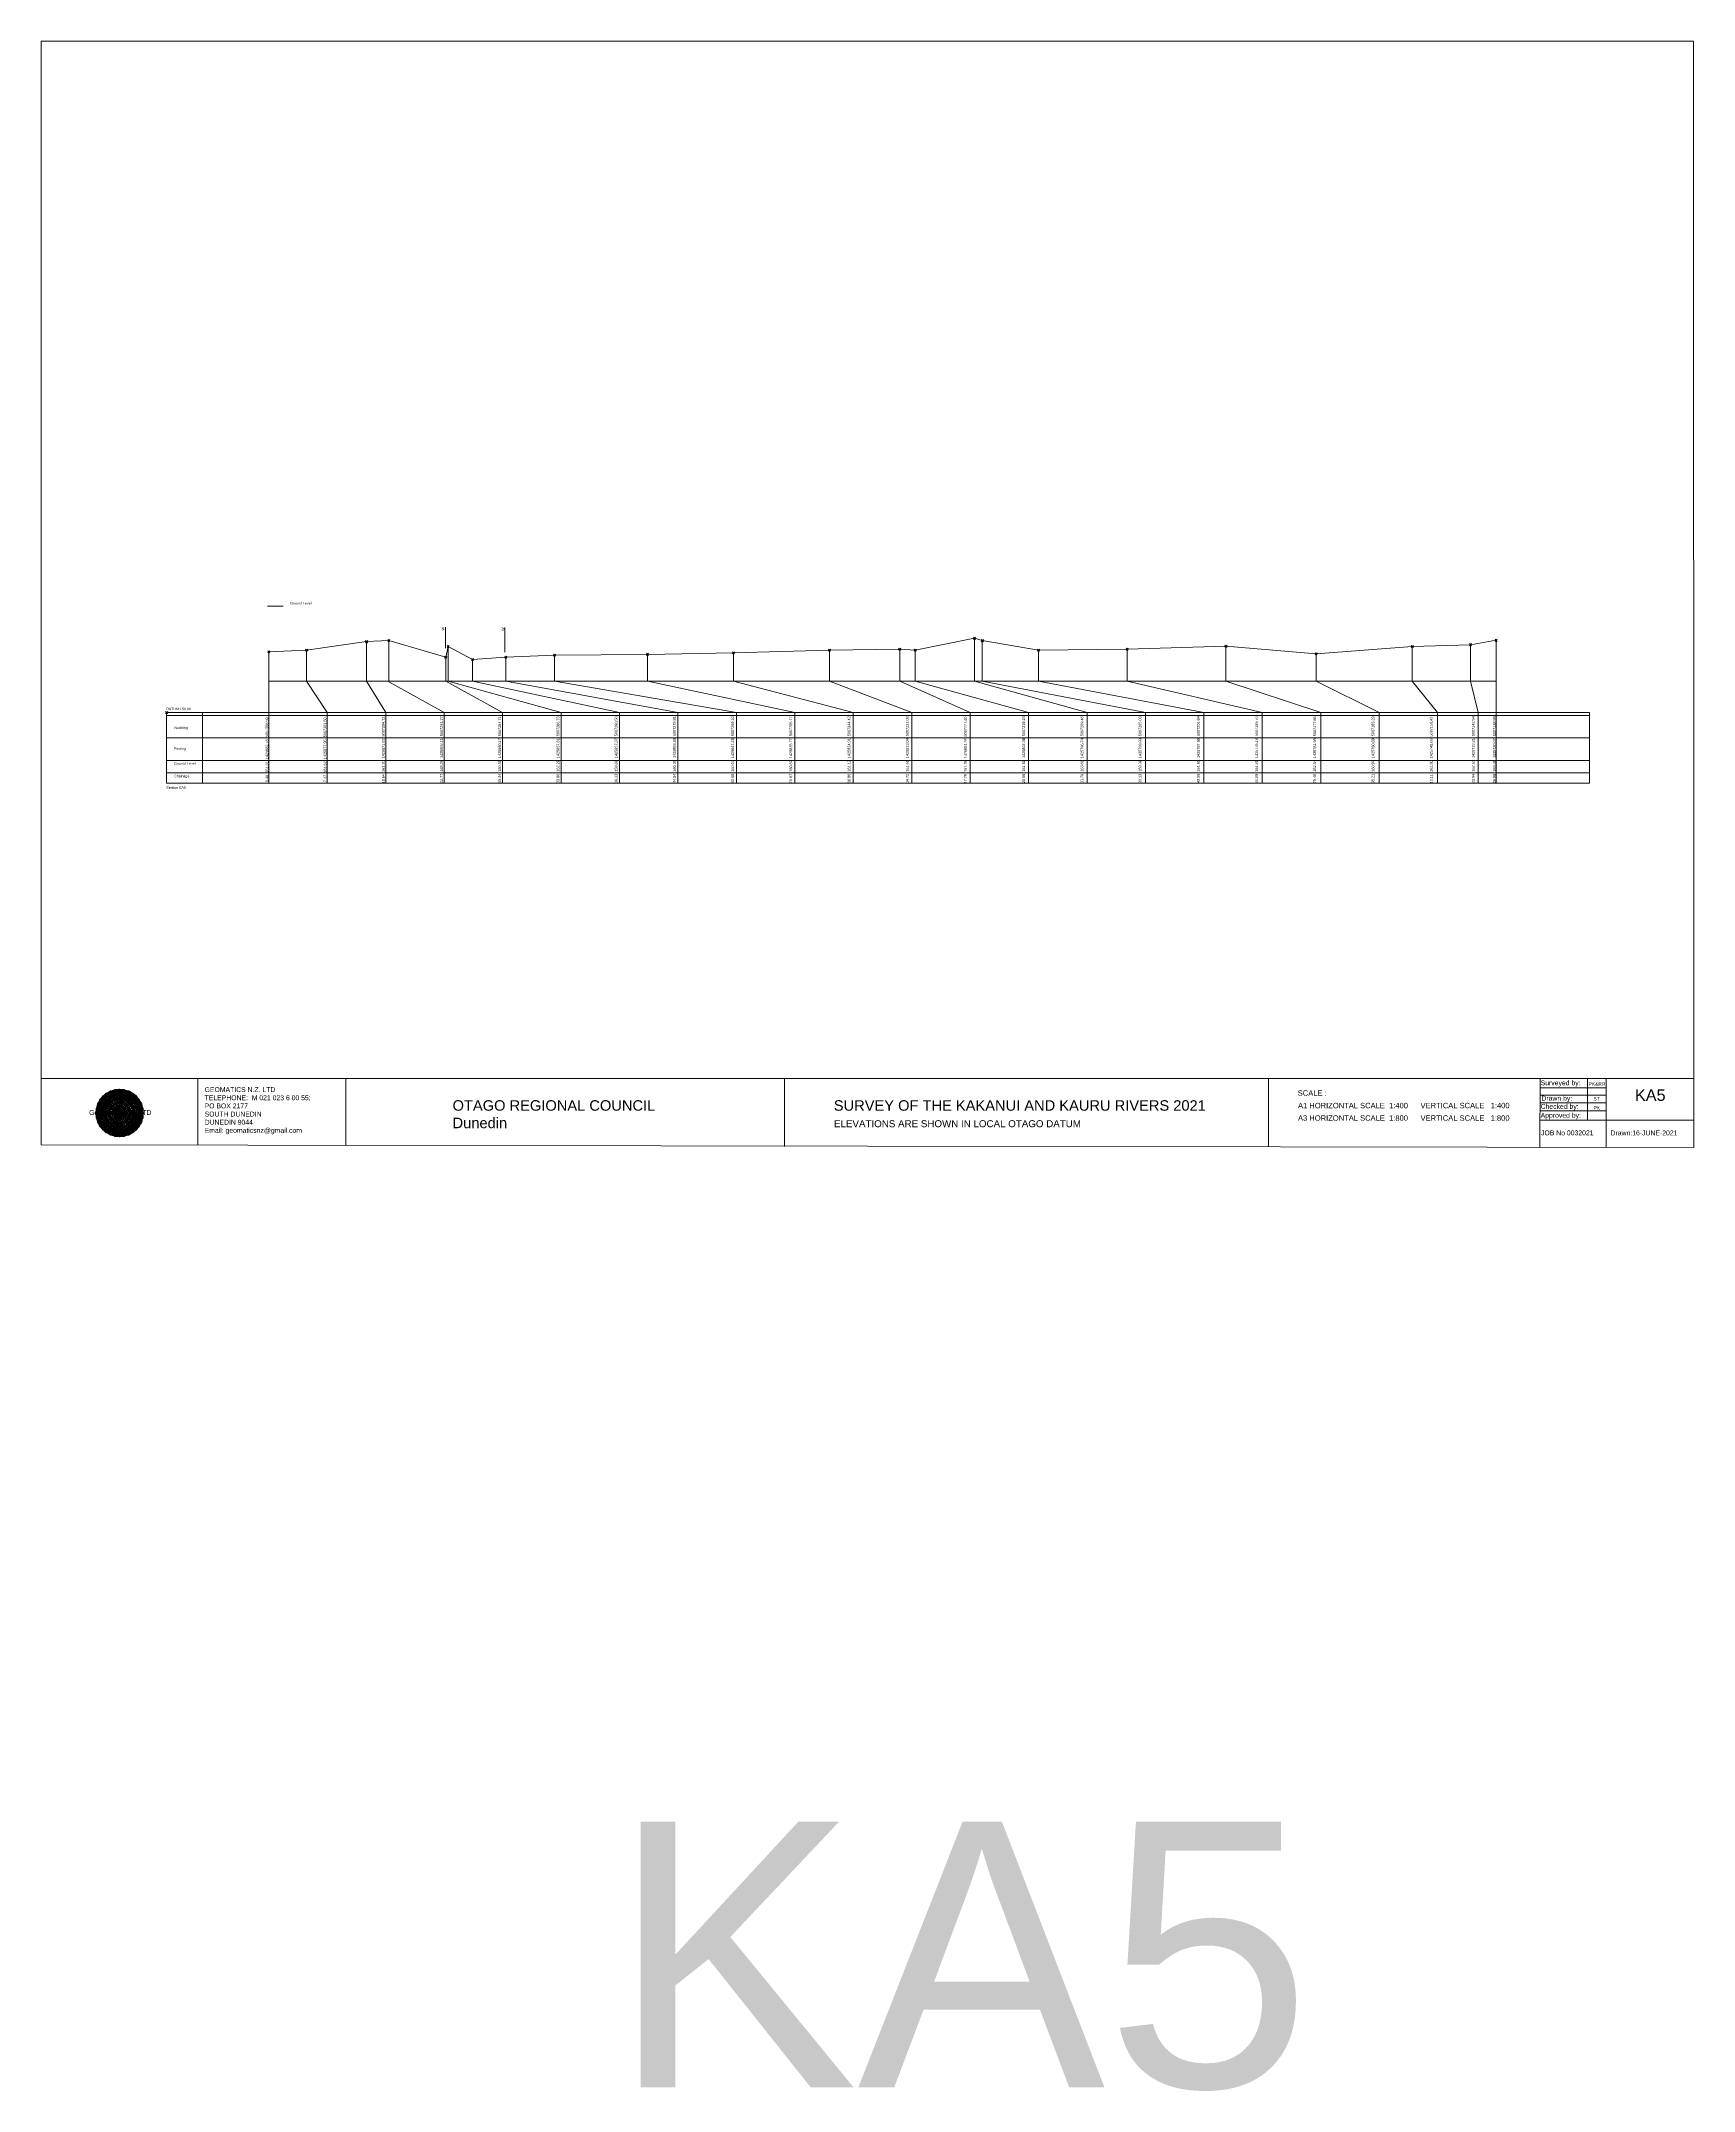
# Model space of a CAD drawing. Header units: millimetres. Extents: x -3070078 to 80050200, y -1699923 to 1425285330.
# Drawn here: x -1290489 to -983081, y -106415 to 274928 of the extents above; entities that cross this region are included whole.
import ezdxf

# ---------------------------------------------------------------- set-up
doc = ezdxf.new("R2010")
doc.units = ezdxf.units.MM
doc.header["$PDMODE"] = 35
doc.header["$PDSIZE"] = 200
doc.layers.add('geo', color=7, linetype='Continuous', lineweight=0)
doc.styles.get("Standard").update_dxf_attribs({"font": 'arial.ttf'})

# ---------------------------------------------------------------- blocks, each defined once
blk = doc.blocks.new('Geomatics_Circle_SPT')
at = {"layer": 'geo', "color": 2, "linetype": 'Continuous', "lineweight": 0}
for p, q in [((0, 25.2), (-25.2, 0)), ((-24.7, 4.9), (-4.9, 24.7)), ((-24.7, -4.9), (4.9, 24.7)), ((-9.7, 23.3), (-23.3, 9.6)), ((9.7, 23.3), (-23.3, -9.7)), ((23.3, -9.7), (-9.7, 23.3)), ((-4.9, 24.7), (24.7, -4.9)), ((25.2, 0), (0, 25.2)), ((4.9, 24.7), (24.7, 4.9)), ((23.3, 9.7), (9.7, 23.3)), ((4.9, -24.7), (-24.7, 4.9)), ((-24.7, 0), (0, -24.7)), ((-23.3, 9.7), (9.7, -23.3)), ((-21, 14), (-14, 21)), ((-21, -14), (14, 21)), ((14, -21), (-21, 14)), ((0, 0), (-17.8, 17.8)), ((0, 0), (-17.8, -17.8)), ((-14, 21), (21, -14)), ((21, 14), (-14, -21)), ((-9.7, -23.3), (23.3, 9.7)), ((24.7, 4.9), (-4.9, -24.7)), ((0, 0), (17.8, 17.8)), ((0, 0), (17.8, -17.8)), ((0, -24.8), (25.2, 0)), ((14, 21), (21, 14)), ((17.8, 18.1), (17.8, 18.1)), ((-4.9, -24.7), (-24.7, -4.9)), ((-23.3, -9.7), (-9.7, -23.3)), ((-14, -21), (-21, -14)), ((-17.8, -17.8), (-17.8, -17.8)), ((24.7, -4.9), (4.9, -24.7)), ((9.7, -23.3), (23.3, -9.7)), ((21, -14), (14, -21)), ((18.1, -17.8), (18.1, -17.8)), ((4.9, -24.7), (4.9, -24.7))]:
    blk.add_line(p, q, dxfattribs=at)
at = {"layer": 'geo', "color": 1, "linetype": 'Continuous', "lineweight": 0}
for p, q in [((-25.2, 0), (9.7, 23.3)), ((-25.2, 0), (-9.6, 23.3)), ((-4.9, 24.8), (-24.7, -4.9)), ((4.9, 24.7), (-24.7, 4.9)), ((-23.3, 9.7), (0, 25.2)), ((-23.3, -9.6), (0, 25.2)), ((4.9, 24.8), (-21, -14)), ((-4.9, 24.7), (-21, 14)), ((-17.8, 17.8), (9.7, 23.3)), ((-17.8, 17.8), (-9.6, 23.3)), ((-17.8, -17.8), (9.7, 23.3)), ((-17.8, -17.8), (-9.7, 23.3)), ((4.9, 24.7), (-14, 21)), ((-4.9, 24.7), (-14, -20.9)), ((-9.8, 23.1), (-9.8, 23.1)), ((-9.7, 23.3), (0, 25.2)), ((-9.7, 23.3), (0, -25.2)), ((-9.7, -23.3), (0, 25.2)), ((-9.6, 23.3), (17.8, -17.8)), ((-9.6, 23.3), (25.2, 0)), ((-9.6, 23.3), (17.8, 17.8)), ((0, 0), (-4.9, 24.7)), ((-4.9, 24.7), (-4.9, 24.7)), ((21, -14), (-4.9, 24.7)), ((24.8, 4.9), (-4.9, 24.7)), ((14, 21), (-4.9, 24.7)), ((-0.2, 25.1), (-0.2, 25.1)), ((0, 25.2), (9.7, -23.3)), ((0, 25.2), (23.3, -9.7)), ((0, 25.2), (23.3, 9.7)), ((0, 25.2), (9.7, 23.3)), ((0, 0), (4.9, 24.7)), ((0, -25.2), (9.7, 23.3)), ((21, 14), (4.9, 24.8)), ((14, -21), (4.9, 24.7)), ((24.7, -4.9), (4.9, 24.7)), ((4.9, 24.7), (4.9, 24.7)), ((9.4, 23.3), (9.4, 23.3)), ((9.7, 23.3), (17.8, -17.8)), ((9.7, 23.3), (25.2, 0)), ((9.7, 23.3), (17.8, 17.9)), ((-25.2, 0), (23.3, 9.7)), ((-25.2, 0), (-23.3, 9.7)), ((-23.3, -9.7), (-25.2, 0)), ((-9.6, -23.3), (-25.2, 0)), ((9.7, -23.3), (-25.2, 0)), ((14, 21), (-24.7, -4.9)), ((-14, 21), (-24.7, 4.9)), ((21, 14), (-24.7, 4.9)), ((-21, 14), (-24.7, -4.9)), ((0, 0), (-24.7, 4.9)), ((-24.7, 4.9), (-21, -14)), ((-24.7, 4.9), (-4.9, -24.7)), ((-24.7, 4.9), (14, -21)), ((-24.7, 4.9), (-24.7, 4.9)), ((0, 0), (-24.7, -4.9)), ((-23.3, -9.6), (17.8, 17.8)), ((-23.3, 9.7), (-17.8, 17.9)), ((-23.3, -9.6), (-17.8, 17.9)), ((-23.3, 9.7), (17.8, 17.8)), ((-17.8, -17.8), (-23.3, 9.7)), ((0, -25.2), (-23.3, 9.7)), ((-23.3, 9.7), (17.8, -17.8)), ((-23.3, 9.7), (25.2, 0)), ((-23.3, 9.4), (-23.3, 9.4)), ((-23.3, -9.7), (25.2, 0)), ((14, 21), (-21, 14)), ((-14, 21), (-21, -14)), ((0, 0), (-21, 14)), ((-21, 14), (-14, -21)), ((-21, 14), (4.9, -24.7)), ((-21, 14), (-21, 14)), ((24.7, 4.9), (-21, 14)), ((0, 0), (-21, -14)), ((-17.9, 17.6), (-17.9, 17.6)), ((-9.7, -23.3), (-17.8, 17.8)), ((-17.8, 17.8), (9.7, -23.3)), ((-17.8, 17.8), (23.3, -9.6)), ((-17.8, 17.8), (23.3, 9.7)), ((-17.8, -17.8), (23.3, 9.7)), ((0, 0), (-14, 21)), ((-14, 21), (-4.9, -24.7)), ((-14, 21), (-14, 21)), ((24.7, -4.9), (-14, 21)), ((21, 14), (-14, 21)), ((-14, -21), (24.7, 4.9)), ((0, 0), (-14, -21)), ((-9.6, -23.3), (17.8, 17.9)), ((25.2, 0), (-9.6, -23.3)), ((-4.9, -24.7), (21, 14)), ((0, 0), (-4.9, -24.7)), ((0, 0), (14, 21)), ((0, 0), (21, 14)), ((23.3, 9.7), (0, -25.2)), ((0, 0), (24.8, 4.9)), ((0, 0), (4.9, -24.7)), ((0, 0), (14, -21)), ((0, 0), (21, -14)), ((0, 0), (24.8, -4.9)), ((4.9, -24.7), (14, 21)), ((4.9, -24.7), (24.7, 4.9)), ((17.8, 17.8), (9.7, -23.3)), ((25.2, 0), (9.7, -23.3)), ((21, -14), (14, 21)), ((24.7, 4.9), (14, 21)), ((14, 21), (14, 21)), ((14, -21), (21, 14)), ((17.6, 17.9), (17.6, 17.9)), ((17.8, 17.8), (23.3, -9.7)), ((17.8, 17.8), (23.3, 9.7)), ((23.3, 9.7), (17.8, -17.8)), ((24.7, -4.9), (21, 14)), ((21, 14), (21, 14)), ((21, -14), (24.7, 4.9)), ((23.1, 9.8), (23.1, 9.8)), ((23.3, 9.7), (25.2, 0)), ((25.2, 0), (23.3, -9.6)), ((24.7, 4.9), (24.7, 4.9)), ((25.1, 0.2), (25.1, 0.2)), ((-25.2, 0), (23.3, -9.7)), ((-25.1, -0.2), (-25.1, -0.2)), ((-24.7, -4.9), (-24.7, -4.9)), ((-24.7, -4.9), (-14, -21)), ((-24.7, -4.9), (4.9, -24.7)), ((-24.7, -4.9), (21, -14)), ((-17.8, -17.8), (-23.3, -9.7)), ((0, -25.2), (-23.3, -9.6)), ((17.8, -17.8), (-23.3, -9.6)), ((-23.1, -9.8), (-23.1, -9.8)), ((-21, -14), (24.7, -4.9)), ((-21, -14), (-21, -14)), ((-21, -14), (-4.9, -24.7)), ((-21, -14), (14, -21)), ((23.3, -9.7), (-17.8, -17.8)), ((-9.6, -23.3), (-17.8, -17.8)), ((9.7, -23.3), (-17.8, -17.8)), ((-17.6, -17.9), (-17.6, -17.9)), ((-14, -21), (21, -14)), ((-14, -21), (-14, -21)), ((-14, -21), (4.9, -24.7)), ((17.8, -17.8), (-9.7, -23.3)), ((-4.9, -24.7), (24.7, -4.9)), ((-4.9, -24.7), (14, -21)), ((23.3, -9.6), (0, -25.2)), ((4.9, -24.7), (21, -14)), ((17.8, -17.8), (9.7, -23.3)), ((14, -21), (24.7, -4.9)), ((14, -21), (14, -21)), ((23.3, -9.6), (17.8, -17.8)), ((17.9, -17.6), (17.9, -17.6)), ((21, -14), (21, -14)), ((23.3, -9.4), (23.3, -9.4)), ((24.7, -4.9), (24.7, -4.9)), ((0, -25.2), (-9.7, -23.3)), ((-9.4, -23.3), (-9.4, -23.3)), ((-4.9, -24.7), (-4.9, -24.7)), ((9.7, -23.3), (0, -25.2)), ((0.2, -25.1), (0.2, -25.1)), ((4.9, -24.7), (4.9, -24.7)), ((9.8, -23.1), (9.8, -23.1))]:
    blk.add_line(p, q, dxfattribs=at)
at = {"layer": 'geo', "color": 114, "linetype": 'Continuous', "lineweight": 0}
for p, q in [((9.7, 23.3), (-23.3, 9.7)), ((-20.9, 14), (4.9, 24.7)), ((0, 25.2), (-17.8, 17.8)), ((-14, 21), (-4.9, 24.7)), ((0, 0), (-9.7, 23.3)), ((-4.9, 24.7), (14, -21)), ((17.8, -17.8), (0, 25.2)), ((0, 0), (9.7, 23.3)), ((4.9, 24.7), (21, -14)), ((23.3, -9.7), (9.7, 23.3)), ((17.9, 17.8), (-25.2, 0)), ((-24.7, 4.9), (14, 21)), ((-24.7, -4.9), (21, 14)), ((-14, -21), (-24.7, 4.9)), ((0, 0), (-23.3, 9.7)), ((-23.3, 9.7), (-9.7, -23.3)), ((0, 0), (-23.3, -9.7)), ((-4.9, -24.7), (-21, 14)), ((24.8, 4.9), (-20.9, -14)), ((-17.8, 17.8), (0, -25.2)), ((4.9, -24.7), (-14, 21)), ((0, 0), (-9.7, -23.3)), ((0, 0), (23.3, 9.7)), ((0, 0), (9.7, -23.3)), ((0, 0), (23.3, -9.7)), ((14, 21), (24.7, -4.9)), ((25.2, 0), (17.8, 17.8)), ((21, 14), (24.7, 4.9)), ((-25.2, 0), (-17.8, -17.8)), ((-21, -14), (-24.7, -4.9)), ((-17.8, -17.8), (25.2, 0)), ((24.8, -4.9), (-14, -21)), ((-9.6, -23.3), (23.3, -9.7)), ((21, -14), (-4.9, -24.8)), ((0, -25.2), (17.9, -17.8)), ((14, -21), (4.9, -24.8))]:
    blk.add_line(p, q, dxfattribs=at)
at = {"layer": 'geo', "color": 250, "linetype": 'Continuous', "lineweight": 0}
for p, q in [((-9.7, 23.3), (9.7, 23.3)), ((-9.7, -23.3), (-9.7, 23.3)), ((-4.9, 24.7), (4.9, 24.7)), ((-4.9, 24.7), (-4.9, -24.7)), ((0, 0), (0, 25.2)), ((4.9, 24.7), (4.9, -24.7)), ((9.7, -23.3), (9.7, 23.3)), ((0, 0), (-25.2, 0)), ((24.7, 4.9), (-24.7, 4.9)), ((-24.7, 4.9), (-24.7, -4.9)), ((-23.3, 9.7), (23.3, 9.7)), ((-23.3, 9.7), (-23.3, 9.7)), ((-23.3, -9.7), (-23.3, 9.7)), ((21, 14), (-21, 14)), ((-21, 14), (-21, -14)), ((-17.8, 17.8), (17.8, 17.8)), ((-17.8, -17.8), (-17.8, 17.8)), ((-14, 21), (-14, 21)), ((14, 21), (-14, 21)), ((-14, 20.9), (-14, -21)), ((0, 0), (0, -25.2)), ((0, 0), (25.2, 0)), ((14, 21), (14, -21)), ((17.8, -17.8), (17.8, 17.8)), ((21, 14), (21, 14)), ((21, -14), (21, 14)), ((23.3, 9.7), (23.3, -9.7)), ((24.7, 4.9), (24.7, 4.9)), ((24.7, -4.9), (24.7, 4.9)), ((-24.7, -4.9), (24.7, -4.9)), ((23.3, -9.7), (-23.3, -9.7)), ((-21, -14), (21, -14)), ((17.8, -17.8), (-17.8, -17.8)), ((-14, -21), (14, -21)), ((9.7, -23.3), (-9.7, -23.3)), ((-4.9, -24.7), (4.9, -24.7))]:
    blk.add_line(p, q, dxfattribs=at)
blk = doc.blocks.new('GeomaticsNZ TITLE BLOCK')
at = {"color": 7, "linetype": 'Continuous', "lineweight": 0}
for p, q in [((0, 94.9), (0, 1579.2)), ((0, 1579.2), (2363.4, 1579.2)), ((2363.4, 1579.2), (2364, 94.9)), ((2364, 94.9), (0, 94.9)), ((0, 94.9), (0, 0)), ((15.9, 94.9), (2364, 94.9)), ((224.3, 95.2), (224.3, -0.3)), ((2364, 94.9), (382.6, 94.9)), ((435.8, 95.2), (435.8, -0.7)), ((1063.4, 94.9), (1063.4, -2.4)), ((1755.4, 94.9), (1755.4, -2.6)), ((2143.9, 94.9), (2143.7, -3)), ((2211.5, 94.9), (2211.5, 36.1)), ((2238.6, 94.8), (2238.6, -3.2)), ((2364, -3.5), (2364, 94.9)), ((2143.6, 60.4), (2238.6, 60.4)), ((2143.9, 81.9), (2238.6, 81.7)), ((2143.9, 71), (2238.6, 71)), ((2143.8, 48.6), (2238.6, 48.6)), ((2143.8, 35.4), (2364, 35.3)), ((0, 0), (2364, -3.5))]:
    blk.add_line(p, q, dxfattribs=at)
at = {"color": 7, "linetype": 'Continuous', "lineweight": 0, "xscale": 1.36, "yscale": 1.36, "zscale": 1.36}
blk.add_blockref('Geomatics_Circle_SPT', (112.4, 45.7), dxfattribs=at)
at = {"color": 7, "linetype": 'Continuous', "lineweight": 0}
for s, p in [('PK&RR', (2213.2, 84.8)), ('ST', (2220.3, 63.6)), ('PK', (2220.4, 50.6))]:
    blk.add_text(s, height=5, dxfattribs=at).set_placement(p)
at = {"color": 7, "linetype": 'Continuous', "lineweight": 0, "attachment_point": 1}
for s, width, heights, insert, char_height in [('{\\C256;Surveyed by:}', 3535.727, [0], (2144.7, 92.4), 7), ('{\\C256;GEOMATICS N.Z. LTD                   \\PTELEPHONE:  M 021 023 6 00 55;\\PPO BOX 2177\\PSOUTH DUNEDIN\\PDUNEDIN 9044\\PEmail: geomaticsnz@gmail.com}', 3535.727, [94.7], (234, 82.7), 7), ('{\\C256;OTAGO REGIONAL COUNCIL\\PDunedin}', 3535.727, [0], (588.6, 64), 15), ('{\\C256;SURVEY OF THE KAKANUI AND KAURU RIVERS 2021}', 3535.727, [0], (1133.8, 64), 15), ('{\\C256;Checked by:}', 3535.727, [0], (2144.7, 58.6), 7), ('{\\C256;Drawn by:}', 3535.727, [0], (2145.8, 70.4), 7), ('{\\C256;Geomatics N.Z. LTD                   }', 125.079, [15.8], (68.8, 49.9), 7), ('{\\C256;ELEVATIONS ARE SHOWN IN LOCAL OTAGO DATUM}', 3535.727, [0], (1134.1, 35.4), 10), ('{\\C256;Approved by:}', 3535.727, [0], (2144.7, 45.9), 7), ('{\\C256;JOB No 0032021}', 3535.727, [0], (2145.3, 20.8), 7), ('{\\C256;Drawn:16-JUNE-2021}', 3535.727, [0], (2244.7, 20.7), 7)]:
    blk.add_mtext_dynamic_manual_height_columns(s, width=width, gutter_width=159, heights=heights, dxfattribs=dict(at, insert=insert, char_height=char_height))

msp = doc.modelspace()

# ---------------------------------------------------------------- linework, layer by layer
at = {"color": 1, "linetype": 'Continuous', "lineweight": 0, "transparency": 33554687}
msp.add_line((-1248353.117, 169798.688), (-1245446.386, 169798.688), dxfattribs=at)
at = {"color": 7, "linetype": 'Continuous', "lineweight": 0}
for p, q in [((-1215290.443, 162007.591), (-1215290.443, 165870.017)), ((-1204252.515, 161240.329), (-1204252.515, 165837.212))]:
    msp.add_line(p, q, dxfattribs=at)
at = {"color": 7, "linetype": 'Continuous', "lineweight": 0, "transparency": 33554687}
for p, q in [((-1248108.984, 161313), (-1248108.984, 136847.186)), ((-1241096.403, 161623), (-1241096.403, 155848.32)), ((-1229933.264, 163203), (-1229933.264, 155848.32)), ((-1225797.936, 163393), (-1225797.936, 155848.32)), ((-1215227.944, 160313), (-1215227.944, 155848.32)), ((-1214771.953, 162293), (-1214771.953, 155848.32)), ((-1204029.164, 160303), (-1204029.164, 155848.32)), ((-1194994.42, 160673), (-1194994.42, 155848.32)), ((-1177703.94, 160823), (-1177703.94, 155848.32)), ((-1161705.138, 161122), (-1161705.138, 155848.32)), ((-1143849.119, 161623), (-1143849.119, 155848.32)), ((-1130793.878, 161782), (-1130793.878, 155848.32)), ((-1127909.923, 161612), (-1127909.923, 155848.32)), ((-1116870.276, 163812), (-1116870.276, 155848.32)), ((-1115435.349, 163382), (-1115435.349, 155848.32)), ((-1104979.536, 161602), (-1104979.536, 155848.32)), ((-1088478.081, 161812), (-1088478.081, 155848.32)), ((-1070117.367, 162341), (-1070117.367, 155848.32)), ((-1053358.72, 160941), (-1053358.72, 155848.32)), ((-1035462.718, 162301), (-1035462.718, 155848.32)), ((-1024634.355, 162631), (-1024634.355, 155848.32)), ((-1210237.551, 159883), (-1210237.551, 155848.32)), ((-1248108.984, 155848.32), (-1019887.71, 155848.32)), ((-1241096.403, 155848.32), (-1237241.304, 150000)), ((-1229933.264, 155848.32), (-1226373.625, 150000)), ((-1225797.936, 155708.368), (-1215505.945, 150000)), ((-1215227.944, 155848.32), (-1204638.265, 150000)), ((-1214771.953, 155848.32), (-1193770.585, 150000)), ((-1210237.551, 155848.32), (-1182902.906, 150000)), ((-1204029.164, 155848.32), (-1172035.226, 150000)), ((-1194994.42, 155848.32), (-1161167.546, 150000)), ((-1177703.94, 155848.32), (-1150299.867, 150000)), ((-1161705.138, 155848.32), (-1139432.187, 150000)), ((-1143849.119, 155848.32), (-1128564.507, 150000)), ((-1130793.878, 155848.32), (-1117696.828, 150000)), ((-1127909.923, 155848.32), (-1106829.148, 150000)), ((-1116870.276, 155848.32), (-1095961.468, 150000)), ((-1115435.349, 155848.32), (-1085093.788, 150000)), ((-1104979.536, 155848.32), (-1074226.109, 150000)), ((-1088478.081, 155848.32), (-1063358.429, 150000)), ((-1070117.367, 155848.32), (-1052490.749, 150000)), ((-1053358.72, 155848.32), (-1041623.07, 150000)), ((-1035462.718, 155848.32), (-1030755.39, 150000)), ((-1024634.355, 155848.32), (-1023243.636, 150000)), ((-1262911.87, 150000), (-1267121.059, 149997.705)), ((-1267121.059, 149997.705), (-1267121.059, 136847.186)), ((-1267121.059, 149437.086), (-1002540.563, 149437.086)), ((-1262911.87, 150000), (-1002540.563, 150000)), ((-1260485.58, 150000), (-1260485.58, 136847.186)), ((-1248108.984, 150000), (-1248108.984, 136847.186)), ((-1237241.304, 150000), (-1237241.304, 136847.186)), ((-1226373.625, 150000), (-1226373.625, 136847.186)), ((-1215505.945, 150000), (-1215505.945, 136847.186)), ((-1204638.265, 150000), (-1204638.265, 136847.186)), ((-1193770.585, 150000), (-1193770.585, 136847.186)), ((-1182902.906, 150000), (-1182902.906, 136847.186)), ((-1172035.226, 150000), (-1172035.226, 136847.186)), ((-1161167.546, 150000), (-1161167.546, 136847.186)), ((-1150299.867, 150000), (-1150299.867, 136847.186)), ((-1139432.187, 150000), (-1139432.187, 136847.186)), ((-1128564.507, 150000), (-1128564.507, 136847.186)), ((-1117696.828, 150000), (-1117696.828, 136847.186)), ((-1106829.148, 150000), (-1106829.148, 136847.186)), ((-1095961.468, 150000), (-1095961.468, 136847.186)), ((-1085093.788, 150000), (-1085093.788, 136847.186)), ((-1074226.109, 150000), (-1074226.109, 136847.186)), ((-1063358.429, 150000), (-1063358.429, 136847.186)), ((-1052490.749, 150000), (-1052490.749, 136847.186)), ((-1041623.07, 150000), (-1041623.07, 136847.186)), ((-1030755.39, 150000), (-1030755.39, 136847.186)), ((-1023243.636, 150000), (-1023243.636, 136847.186)), ((-1002540.563, 150000), (-1002540.563, 136847.186)), ((-1267121.059, 145328.932), (-1002540.563, 145328.932)), ((-1267121.059, 141112.711), (-1002540.563, 141112.711)), ((-1267121.059, 138799.419), (-1002540.563, 138799.419)), ((-1267121.059, 136847.186), (-1002540.563, 136847.186)), ((-1264111.206, 135551.416), (-1264111.206, 135551.416))]:
    msp.add_line(p, q, dxfattribs=at)
at = {"color": 1, "linetype": 'Continuous', "lineweight": 0, "transparency": 33554687}
msp.add_lwpolyline([(-1248108.984, 161313), (-1241096.403, 161623), (-1229933.264, 163203), (-1225797.936, 163393), (-1215227.944, 160313), (-1214771.953, 162293), (-1210237.551, 159883), (-1204029.164, 160303), (-1194994.42, 160673), (-1177703.94, 160823), (-1161705.138, 161122), (-1143849.119, 161612), (-1130793.878, 161782), (-1127909.923, 161612), (-1116870.276, 163812), (-1115435.349, 163382), (-1104979.536, 161602), (-1088478.081, 161812), (-1070117.367, 162341), (-1053358.72, 160941), (-1035462.718, 162301), (-1024634.355, 162631), (-1019887.71, 163451)], dxfattribs=at)
at = {"color": 7, "linetype": 'Continuous', "lineweight": 0, "transparency": 33554687}
msp.add_lwpolyline([(-1019887.71, 163451), (-1019887.71, 155848.32), (-1019887.71, 136847.186)], dxfattribs=at)
for p in [(-1116870.276, 163812), (-1248108.984, 161313), (-1241096.403, 161623), (-1229933.264, 163203), (-1225797.936, 163393), (-1215227.944, 160313), (-1214771.953, 162293), (-1204029.164, 160303), (-1194994.42, 160673), (-1177703.94, 160823), (-1161705.138, 161122), (-1143849.119, 161612), (-1130793.878, 161782), (-1127909.923, 161612), (-1115435.349, 163382), (-1104979.536, 161602), (-1088478.081, 161812), (-1070117.367, 162341), (-1053358.72, 160941), (-1035462.718, 162301), (-1024634.355, 162631), (-1019887.71, 163451), (-1210237.551, 159883)]:
    msp.add_point(p, dxfattribs=at)
at = {"color": 7, "linetype": 'Continuous', "lineweight": 0}
msp.add_point((-1267121.059, 150000), dxfattribs=at)

# ---------------------------------------------------------------- block references
at = {"color": 7, "linetype": 'Continuous', "lineweight": 0, "xscale": 130.037656131007, "yscale": 130.037656131007, "zscale": 130.037656131007}
msp.add_blockref('GeomaticsNZ TITLE BLOCK', (-1290488.794, 69568.343), dxfattribs=at)

# ---------------------------------------------------------------- texts
at = {"color": 7, "linetype": 'Continuous', "lineweight": 0, "transparency": 33554687}
for s, height, p in [('Ground Level', 473.07414, (-1244160.785, 170105.491)), ('DATUM 150.00', 473.07414, (-1267187.996, 150454.369)), ('Northing', 473.0741, (-1265676.992, 146932.011)), ('Easting', 473.0741, (-1265745.876, 143072.61)), ('Ground Level', 473.07414, (-1265728.773, 140283.299)), ('Chainage', 473.0741, (-1265726.514, 137959.163)), ('Section KA5', 473.07414, (-1267188.006, 135802.493))]:
    msp.add_text(s, height=height, dxfattribs=at).set_placement(p)
at = {"color": 7, "linetype": 'Continuous', "lineweight": 0}
for s, p in [(' 0.46  161.31  1425882.78  5007308.59', (-1248237.344, 136866.373)), (' 7.47  161.62  1425877.95  5007303.50', (-1237410.641, 136862.281)), ('18.64  163.20  1425871.02  5007294.72', (-1226583.938, 136819.307)), ('22.77  163.39  1425868.11  5007291.77', (-1215757.235, 136874.9)), ('33.34  160.31  1425860.17  5007284.71', (-1204930.532, 136866.032)), ('33.80  162.29  1425857.61  5007286.73', (-1194103.829, 136866.032)), ('38.33  159.88  1425857.37  5007280.50', (-1183277.126, 136866.032)), ('44.54  160.30  1425853.30  5007275.81', (-1172450.423, 136886.496)), ('53.58  160.67  1425847.25  5007269.10', (-1161623.72, 136866.373)), ('70.87  160.82  1425835.77  5007256.17', (-1150797.017, 136862.281)), ('86.86  161.12  1425824.91  5007244.42', (-1139970.315, 136867.055)), ('04.72  161.61  1425813.04  5007231.08', (-1129143.953, 136866.373)), ('17.78  161.78  1425804.28  5007221.40', (-1118317.25, 136819.307)), ('20.66  161.61  1425802.38  5007219.23', (-1107490.888, 136874.9)), ('31.70  163.81  1425796.74  5007209.48', (-1096664.185, 136866.032)), ('33.13  163.38  1425799.83  5007205.03', (-1085837.482, 136866.032)), ('43.59  161.60  1425787.65  5007201.64', (-1075010.779, 136886.496)), ('60.09  161.81  1425776.18  5007189.76', (-1064184.076, 136869.102)), ('78.45  162.34  1425761.98  5007177.86', (-1053357.714, 136862.281)), ('95.21  160.94  1425750.89  5007165.29', (-1042531.011, 136866.373)), ('13.11  162.30  1425740.63  5007150.43', (-1031704.649, 136819.307)), ('23.94  162.63  1425733.21  5007142.54', (-1023883.132, 136874.9)), ('28.68  163.45  1425730.07  5007138.98', (-1019943.497, 136874.9))]:
    msp.add_text(s, height=500, rotation=90, dxfattribs=at).set_placement(p)
for s, height, p in [('A1 HORIZONTAL SCALE  1:400      VERTICAL SCALE   1:400 ', 1005.54278, (-1056726.239, 76396.434)), ('SCALE :  ', 1005.5428, (-1056772.782, 78720.213)), ('KA5', 2154.7345, (-994057.189, 77771.588)), ('A3 HORIZONTAL SCALE  1:800      VERTICAL SCALE   1:800', 1005.54278, (-1056726.239, 74072.654)), ('KA5', 49394.4947, (-1184629.052, -105714.16))]:
    msp.add_text(s, height=height, dxfattribs=at).set_placement(p)
at = {"color": 7, "linetype": 'Continuous', "lineweight": 0, "char_height": 500, "attachment_point": 1, "rotation": 90}
for insert in [(-1215962.253, 165284.931), (-1204828.193, 165205.138)]:
    msp.add_mtext_dynamic_manual_height_columns('W', width=4277.92851, gutter_width=12.5, heights=[0], dxfattribs=dict(at, insert=insert))

doc.saveas('drawing.dxf')
